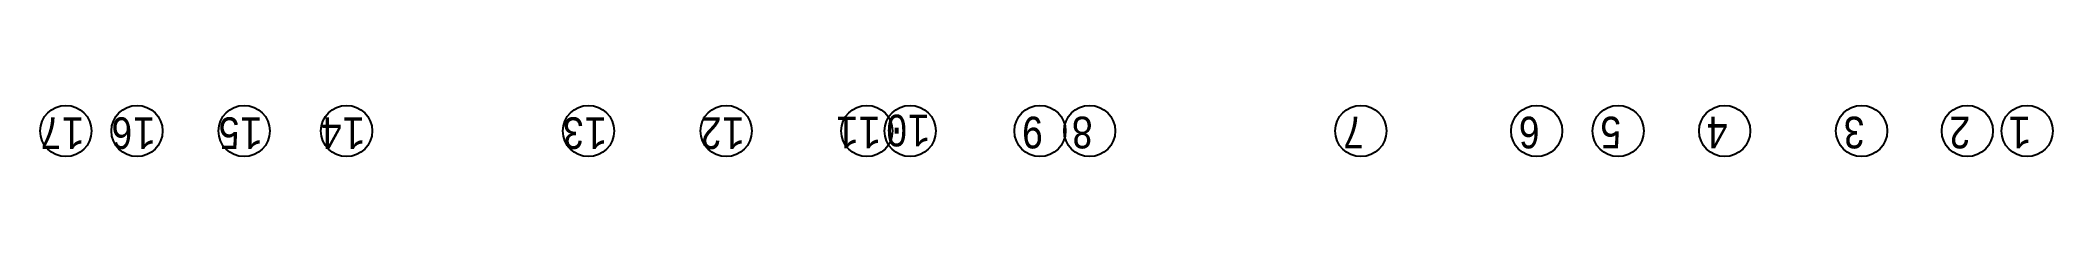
# Model space of a CAD drawing. Header units: millimetres. Extents: x -689206 to 4969298, y -1019800 to 703299.
# Drawn here: x -129013 to -75520, y -548801 to -547439 of the extents above; entities that cross this region are included whole.
import ezdxf

# ---------------------------------------------------------------- set-up
doc = ezdxf.new("R2010")
doc.units = ezdxf.units.MM
doc.layers.add('РАЗМЕРЫ', color=7, linetype='Continuous', lineweight=9)
doc.layers.add('сетка', color=104, linetype='Continuous')
doc.styles.add('Аннотативный', font='isocteur.ttf', dxfattribs={"width": 0.7, "height": 250})

msp = doc.modelspace()

# ---------------------------------------------------------------- texts
at = {"layer": 'РАЗМЕРЫ', "lineweight": 5, "ltscale": 35, "width": 7009.377, "attachment_point": 1, "rotation": 180, "style": 'Аннотативный'}
for s, insert, char_height in [('17', (-127846.3, -548597.8), 841.28), ('16', (-125954.8, -548597.8), 841.28), ('15', (-123107.1, -548597.8), 841.28), ('14', (-120384.7, -548597.8), 841.28), ('13', (-113954.8, -548597.8), 841.28), ('12', (-110294.9, -548597.8), 841.28), ('11', (-106674.5, -548580.9), 841.28), ('10', (-105364.7, -548527.6), 841.28), ('9', (-102341.4, -548580.9), 841.3), ('8', (-101021.5, -548580.9), 841.3), ('7', (-93811.5, -548580.9), 841.3), ('6', (-89137.6, -548580.9), 841.3), ('5', (-86973.6, -548580.9), 841.3), ('4', (-84141.4, -548580.9), 841.3), ('3', (-80502.1, -548580.9), 841.3), ('2', (-77691.4, -548580.9), 841.3), ('1', (-76102.1, -548580.9), 841.3)]:
    msp.add_mtext(s, dxfattribs=dict(at, insert=insert, char_height=char_height))

# ---------------------------------------------------------------- linework, layer by layer
at = {"layer": 'сетка', "color": 0}
for centre in [(-128331.8, -548119.9), (-126440.3, -548119.9), (-123592.6, -548119.9), (-120870.2, -548119.9), (-114440.3, -548119.9), (-110780.4, -548119.9), (-107040.1, -548119.9), (-105890.3, -548119.9), (-102440.3, -548119.9), (-101120.3, -548119.9), (-93910.3, -548119.9), (-89236.4, -548119.9), (-87072.4, -548119.9), (-84240.3, -548119.9), (-80600.9, -548119.9), (-77790.3, -548119.9), (-76200.9, -548119.9)]:
    msp.add_circle(centre, 680.7, dxfattribs=at)

msp.set_redraw_order([(e.dxf.handle, doc.entitydb.next_handle()) for e in msp.query("TEXT MTEXT ATTDEF DIMENSION ARC_DIMENSION")])  # texts and dimensions are drawn at this point

doc.saveas('drawing.dxf')
